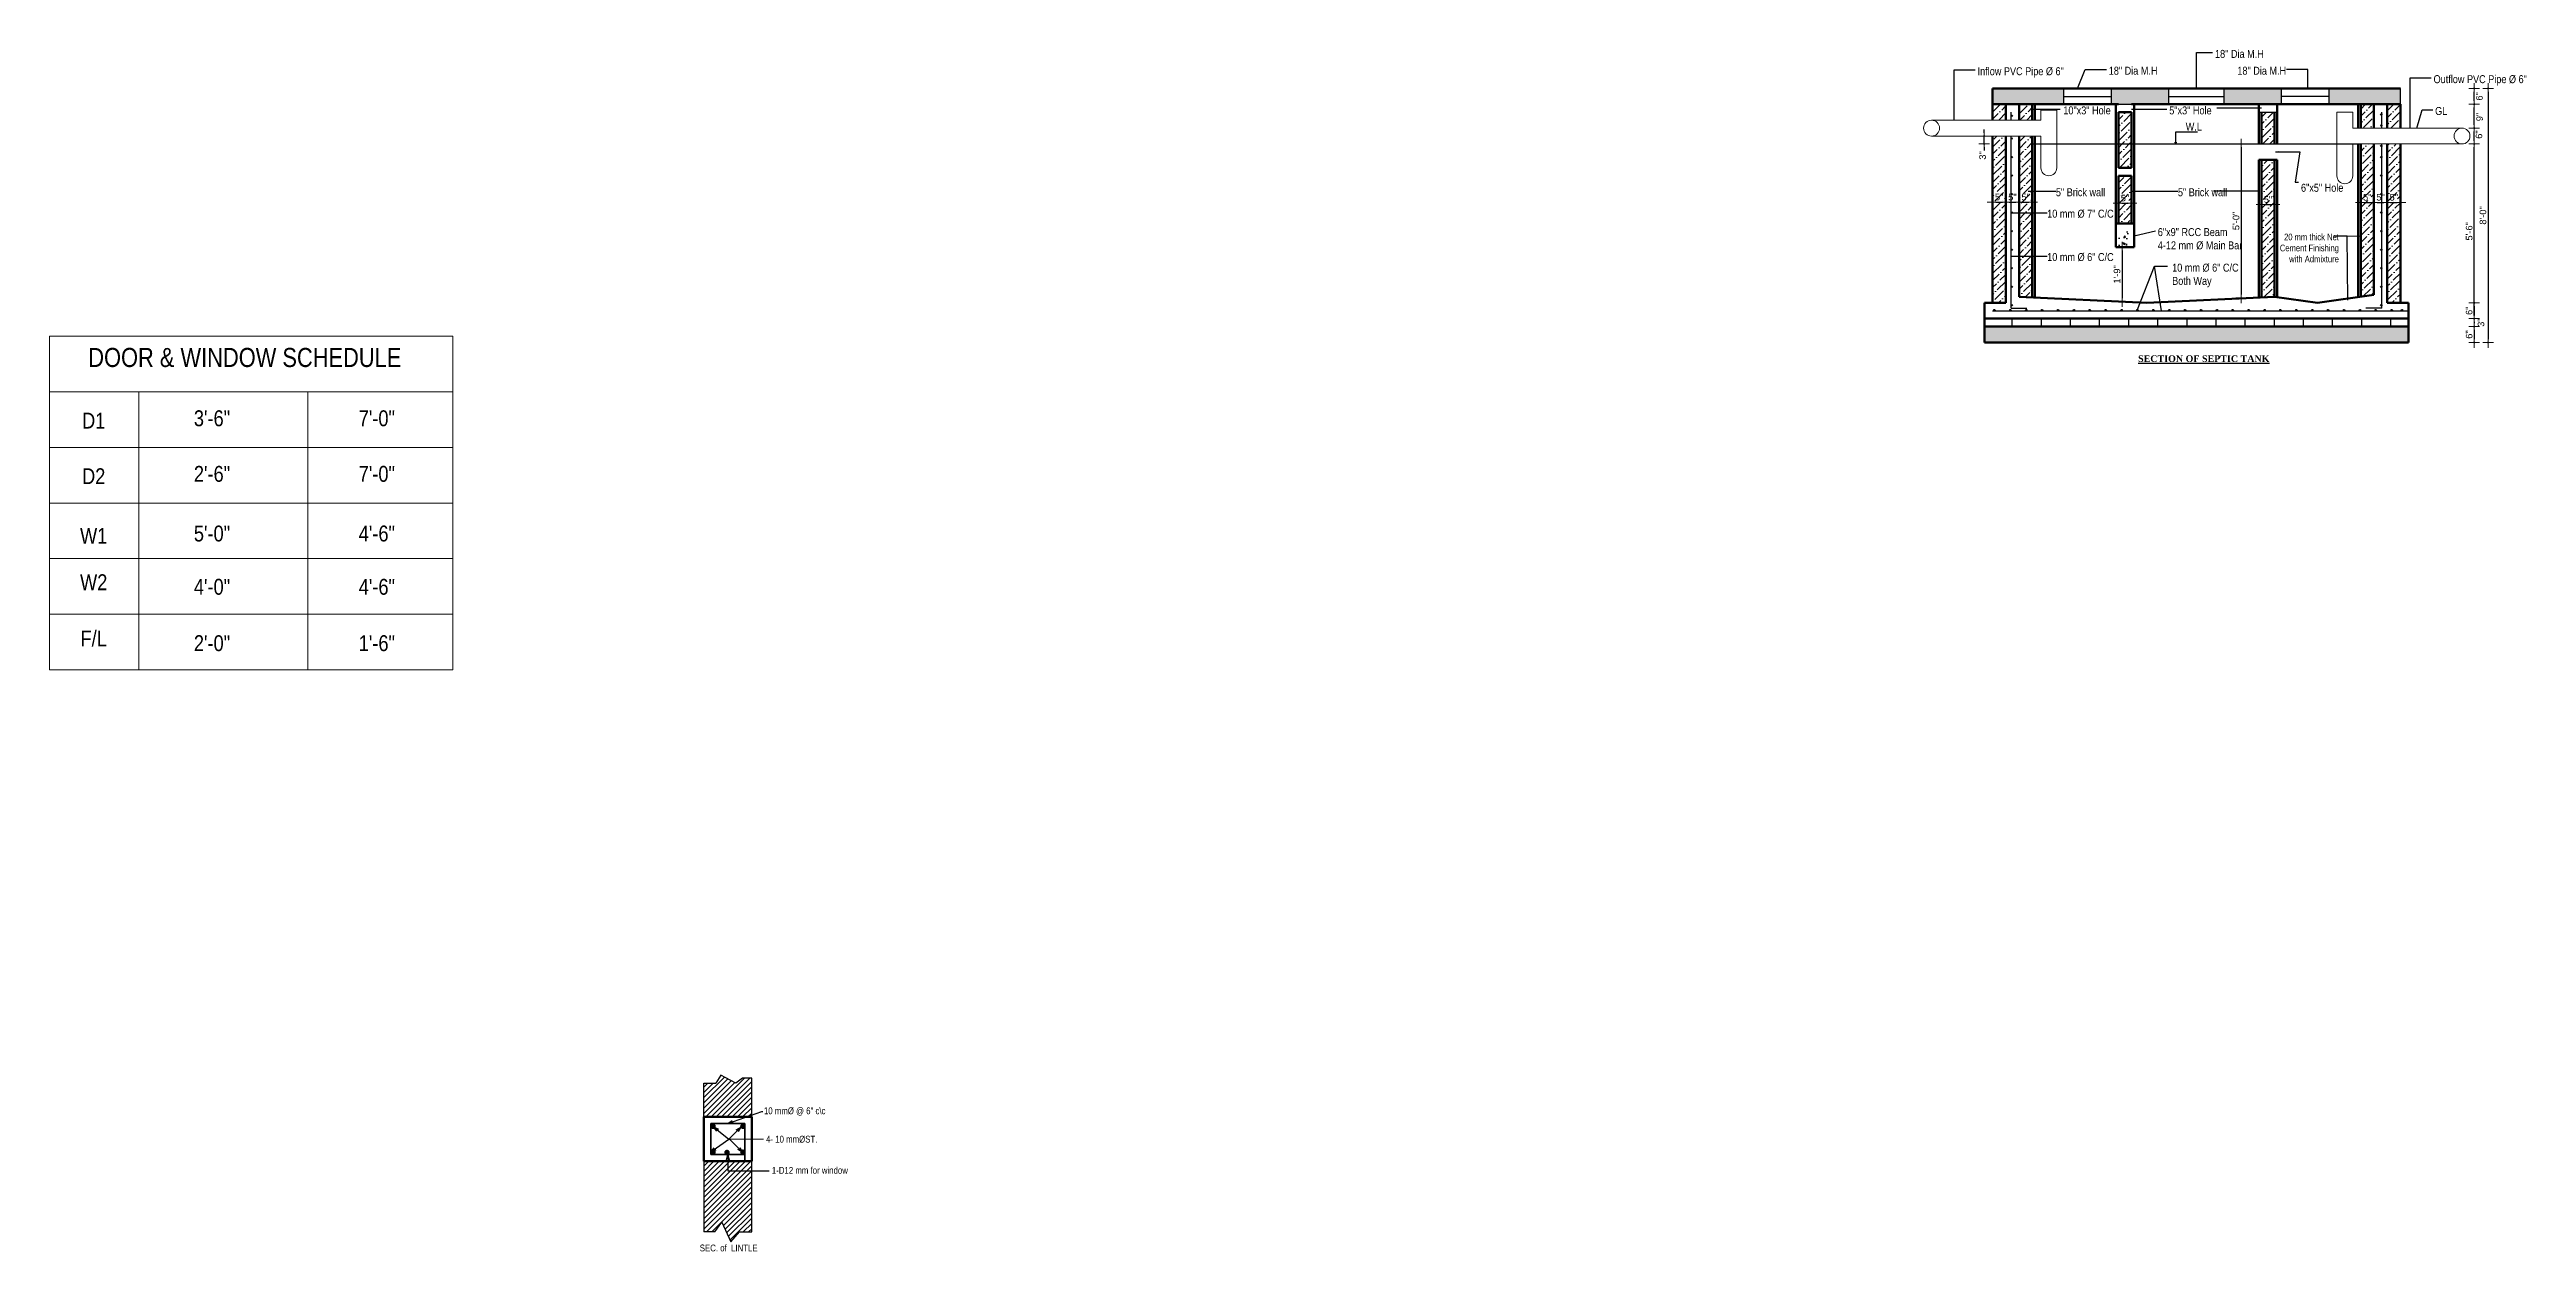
# Model space of a CAD drawing. Header units: inches. Extents: x -4010 to 65129, y -40138 to -1318.
# Drawn here: x 52341 to 53276, y -26472 to -26018 of the extents above; entities that cross this region are included whole.
import ezdxf

# ---------------------------------------------------------------- set-up
doc = ezdxf.new("R2010")
doc.units = ezdxf.units.IN
doc.header["$MEASUREMENT"] = 0
doc.header["$PDMODE"] = 99
for name, color, linetype, lineweight in [('1-DIM', 33, 'Continuous', 5), ('1-FOUNDATION DIM', 31, 'Continuous', 5), ('Co', 22, 'Continuous', 30), ('Column', 2, 'Continuous', 50), ('concrete out line', 3, 'Continuous', 30), ('DIM', 7, 'Continuous', 15), ('Hatch-06', 8, 'Continuous', 5), ('Pipe', 172, 'Continuous', 0), ('R0D', 1, 'Continuous', 35)]:
    doc.layers.add(name, color=color, linetype=linetype, lineweight=lineweight)
for name, color, linetype in [('dia', 4, 'Continuous'), ('Hatch', 3, 'Continuous'), ('Rod', 1, 'Continuous'), ('TEX', 7, 'Continuous'), ('wall', 3, 'Continuous')]:
    doc.layers.add(name, color=color, linetype=linetype)
doc.styles.add('ARIAL', font='arial.ttf')
doc.styles.get("Standard").update_dxf_attribs({"font": 'ARIALN.TTF'})
doc.dimstyles.new('3-8', dxfattribs={"dimscale": 1.25, "dimtxt": 6, "dimasz": 2, "dimexe": 0.18, "dimexo": 6, "dimgap": 0, "dimtad": 0, "dimdec": 0, "dimzin": 3, "dimdsep": 46, "dimlunit": 3, "dimtxsty": 'ARIAL', "dimblk": 'DD', "dimcen": 1, "dimse1": 1, "dimse2": 1, "dimclrd": 256, "dimclrt": 256, "dimadec": 0, "dimazin": 0, "dimtfac": 0.5, "dimtdec": 0, "dimtmove": 2, "dimatfit": 0, "dimfxl": 0.18, "dimtvp": 0.75, "dimfrac": 1, "dimtolj": 1, "dimtzin": 0, "dimarcsym": 0})
doc.dimstyles.new('_30', dxfattribs={"dimscale": 0.4, "dimtxt": 7, "dimasz": 5, "dimexe": 6, "dimexo": 2, "dimgap": 2, "dimtad": 1, "dimdec": 0, "dimzin": 3, "dimdsep": 46, "dimlunit": 3, "dimtxsty": 'Standard', "dimblk": 'OBLIQUE', "dimcen": 0, "dimdle": 5, "dimclrt": 7, "dimazin": 0, "dimtfac": 0.0375, "dimtdec": 0, "dimtofl": 0, "dimtmove": 0, "dimatfit": 3, "dimldrblk": 'OPEN30', "dimfxl": 6, "dimtvp": 0.8, "dimtolj": 1, "dimtzin": 0, "dimlwe": -1, "dimarcsym": 0})
pattern_1 = [(45, (55473.2512, -25424.37), (0.9943689, 3.6460193), [4.6875, -0.9375, 0, -0.9375])]

msp = doc.modelspace()

# ---------------------------------------------------------------- texts
at = {"layer": 'Co', "color": 0}
for s, height, p in [('DOOR & WINDOW SCHEDULE ', 7.2, (52355.294, -26137.62)), ('3\'-6"', 6, (52395.168, -26160.001)), ('7\'-0"', 6, (52457.418, -26160.001)), ('2\'-6"', 6, (52395.168, -26181.001)), ('7\'-0"', 6, (52457.418, -26181.001)), ('5\'-0"', 6, (52395.168, -26203.542)), ('4\'-6"', 6, (52457.418, -26203.542)), ('4\'-0"', 6, (52395.168, -26223.673)), ('4\'-6"', 6, (52457.418, -26223.673)), ('2\'-0"', 6, (52395.168, -26244.982)), ('1\'-6"', 6, (52457.418, -26244.982))]:
    msp.add_text(s, height=height, dxfattribs=at).set_placement(p)
at = {"layer": 'TEX'}
for s, p in [('10 mm%%C @ 6" c\\c ', (52610.419, -26419.963)), (' 4- 10 mm%%CST. ', (52610.419, -26430.689)), ('1-D12 mm for window ', (52613.419, -26442.463)), ('SEC. of  LINTLE', (52586.205, -26471.798))]:
    msp.add_text(s, height=2.57812, dxfattribs=at).set_placement(p)
for s, insert, char_height, attachment_point in [('18" Dia M.H', (53158.373, -26017.818), 3, 1), ('Inflow PVC Pipe %%C 6"', (53068.721, -26024.367), 3, 1), ('18" Dia M.H', (53118.24, -26024.179), 3, 1), ('18" Dia M.H', (53166.808, -26024.179), 3, 1), ('Outflow PVC Pipe %%C 6"', (53240.9, -26027.367), 3, 1), ('10"x3" Hole', (53101.083, -26039.164), 3, 1), ('5"x3" Hole', (53141.083, -26039.164), 3, 1), ('W.L', (53147.315, -26045.298), 3, 1), ('GL', (53241.48, -26039.401), 3, 1), ('5" Brick wall', (53098.283, -26070.098), 3, 1), ('5" Brick wall', (53144.362, -26070.098), 3, 1), ('6"x5" Hole', (53190.836, -26068.404), 3, 1), ('10 mm %%C 7" C/C', (53095.003, -26078.191), 3, 1), ('6"x9" RCC Beam\\P4-12 mm %%C Main Bar', (53136.76, -26085.155), 3, 1), ('10 mm %%C 6" C/C', (53095.003, -26094.578), 3, 1), ('20 mm thick Net \\PCement Finishing \\Pwith Admixture', (53205.142, -26087.243), 2.5, 3), ('10 mm %%C 6" C/C\\PBoth Way', (53142.186, -26098.583), 3, 1)]:
    msp.add_mtext(s, dxfattribs=dict(at, insert=insert, char_height=char_height, attachment_point=attachment_point))
for s, insert, char_height, width, attachment_point in [('\\pt22.5;{\\fTimes New Roman|b1|i0|c0|p18;\\LSECTION OF SEPTIC TANK}', (53129.312, -26133.225), 2.5, 81.96997, 1), ('D1', (52357.338, -26157.885), 6, 19.9794, 5), ('D2', (52357.338, -26178.885), 6, 19.9794, 5), ('W1', (52357.338, -26201.425), 6, 19.9794, 5), ('W2', (52357.338, -26218.951), 6, 19.9794, 5), ('F/L', (52357.338, -26240.261), 6, 19.9794, 5)]:
    msp.add_mtext(s, dxfattribs=dict(at, insert=insert, char_height=char_height, width=width, attachment_point=attachment_point))

# ---------------------------------------------------------------- blocks, each defined once
blk = doc.blocks.new('_Oblique')
at = {"color": 0, "linetype": 'ByBlock', "lineweight": -2}
blk.add_line((-0.5, -0.5), (0.5, 0.5), dxfattribs=at)
blk = doc.blocks.new('_Open30')
at = {"color": 0, "linetype": 'ByBlock', "lineweight": -2}
for p, q in [((-1, 0.27), (0, 0)), ((0, 0), (-1, -0.27)), ((0, 0), (-1, 0))]:
    blk.add_line(p, q, dxfattribs=at)
blk = doc.blocks.new('DD')
for p, q in [((-1.6, 0), (1.6, 0)), ((0, 1.6), (0, -1.6))]:
    blk.add_line(p, q)
at = {"const_width": 0.3}
blk.add_lwpolyline([(-0.15, 0, 1), (0.15, 0, 1)], format="xyb", close=True, dxfattribs=at)
blk = doc.blocks.new('*D935')
at = {"layer": '1-DIM', "lineweight": -2}
blk.add_line((53256.25, -26118.11), (53256.25, -26054.61), dxfattribs=at)
at = {"layer": 'Defpoints', "color": 0}
for p in [(53250.74, -26053.36), (53256.25, -26053.36), (53227.09, -26119.36)]:
    blk.add_point(p, dxfattribs=at)
at = {"layer": '1-DIM', "lineweight": -2, "xscale": 1.25, "yscale": 1.25, "zscale": 1.25}
for p, rotation in [((53256.25, -26053.36), 90), ((53256.25, -26119.36), 270)]:
    blk.add_blockref('DD', p, dxfattribs=dict(at, rotation=rotation))
at = {"layer": '1-DIM', "insert": (53254.34, -26086.36), "char_height": 2.5, "attachment_point": 5, "rotation": 90, "style": 'ARIAL'}
blk.add_mtext('\\A1;5\'-6"', dxfattribs=at)
blk = doc.blocks.new('*D936')
at = {"layer": '1-DIM', "lineweight": -2}
blk.add_line((53256.25, -26046.11), (53256.25, -26039.61), dxfattribs=at)
at = {"layer": 'Defpoints', "color": 0}
for p in [(53244.66, -26038.36), (53256.25, -26038.36), (53250.74, -26047.36)]:
    blk.add_point(p, dxfattribs=at)
at = {"layer": '1-DIM', "lineweight": -2, "xscale": 1.25, "yscale": 1.25, "zscale": 1.25}
for p, rotation in [((53256.25, -26038.36), 90), ((53256.25, -26047.36), 270)]:
    blk.add_blockref('DD', p, dxfattribs=dict(at, rotation=rotation))
at = {"layer": '1-DIM', "insert": (53258.28, -26043.15), "char_height": 2.5, "attachment_point": 5, "rotation": 90, "style": 'ARIAL'}
blk.add_mtext('\\A1;9"', dxfattribs=at)
blk = doc.blocks.new('*D937')
at = {"layer": '1-DIM', "lineweight": -2}
blk.add_line((53256.26, -26037.11), (53256.26, -26033.61), dxfattribs=at)
at = {"layer": 'Defpoints', "color": 0}
for p in [(53244.66, -26038.36), (53244.84, -26032.36), (53256.26, -26032.36)]:
    blk.add_point(p, dxfattribs=at)
at = {"layer": '1-DIM', "lineweight": -2, "xscale": 1.25, "yscale": 1.25, "zscale": 1.25}
for p, rotation in [((53256.26, -26032.36), 90), ((53256.26, -26038.36), 270)]:
    blk.add_blockref('DD', p, dxfattribs=dict(at, rotation=rotation))
at = {"layer": '1-DIM', "insert": (53258.19, -26035.36), "char_height": 2.5, "attachment_point": 5, "rotation": 90, "style": 'ARIAL'}
blk.add_mtext('\\A1;6"', dxfattribs=at)
blk = doc.blocks.new('*D938')
at = {"layer": '1-DIM', "lineweight": -2}
blk.add_line((53261.47, -26033.61), (53261.47, -26127.11), dxfattribs=at)
at = {"layer": 'Defpoints', "color": 0}
for p in [(53245.15, -26032.36), (53227.09, -26128.36), (53261.47, -26128.36)]:
    blk.add_point(p, dxfattribs=at)
at = {"layer": '1-DIM', "lineweight": -2, "xscale": 1.25, "yscale": 1.25, "zscale": 1.25}
for p, rotation in [((53261.47, -26032.36), 90), ((53261.47, -26128.36), 270)]:
    blk.add_blockref('DD', p, dxfattribs=dict(at, rotation=rotation))
at = {"layer": '1-DIM', "insert": (53259.55, -26080.36), "char_height": 2.5, "attachment_point": 5, "rotation": 90, "style": 'ARIAL'}
blk.add_mtext('\\A1;8\'-0"', dxfattribs=at)
blk = doc.blocks.new('*D939')
at = {"layer": '1-DIM', "lineweight": -2}
blk.add_line((53168.24, -26054.61), (53168.24, -26110.27), dxfattribs=at)
at = {"layer": 'Defpoints', "color": 0}
for p in [(53165.14, -26053.36), (53168.24, -26111.52), (53171.51, -26111.52)]:
    blk.add_point(p, dxfattribs=at)
at = {"layer": '1-DIM', "lineweight": -2, "xscale": 1.25, "yscale": 1.25, "zscale": 1.25}
for p, rotation in [((53168.24, -26053.36), 90), ((53168.24, -26111.52), 270)]:
    blk.add_blockref('DD', p, dxfattribs=dict(at, rotation=rotation))
at = {"layer": '1-DIM', "insert": (53166.32, -26082.44), "char_height": 2.5, "attachment_point": 5, "rotation": 90, "style": 'ARIAL'}
blk.add_mtext('\\A1;5\'-0"', dxfattribs=at)
blk = doc.blocks.new('*D940')
at = {"layer": '1-DIM', "lineweight": -2}
blk.add_line((53256.25, -26052.11), (53256.25, -26048.61), dxfattribs=at)
at = {"layer": 'Defpoints', "color": 0}
for p in [(53256.25, -26047.36), (53256.25, -26047.36), (53256.25, -26053.36)]:
    blk.add_point(p, dxfattribs=at)
at = {"layer": '1-DIM', "lineweight": -2, "xscale": 1.25, "yscale": 1.25, "zscale": 1.25}
for p, rotation in [((53256.25, -26047.36), 90), ((53256.25, -26053.36), 270)]:
    blk.add_blockref('DD', p, dxfattribs=dict(at, rotation=rotation))
at = {"layer": '1-DIM', "insert": (53258.02, -26049.8), "char_height": 2.5, "attachment_point": 5, "rotation": 90, "style": 'ARIAL'}
blk.add_mtext('\\A1;6"', dxfattribs=at)
blk = doc.blocks.new('*D957')
at = {"layer": '1-DIM', "lineweight": -2}
for p, q in [((53071.18, -26049.11), (53071.18, -26047.86)), ((53071.18, -26053.36), (53071.18, -26050.36)), ((53071.18, -26054.61), (53071.18, -26055.86))]:
    blk.add_line(p, q, dxfattribs=at)
at = {"layer": 'Defpoints', "color": 0}
for p in [(53071.18, -26050.36), (53074.12, -26050.36), (53074.37, -26053.36)]:
    blk.add_point(p, dxfattribs=at)
at = {"layer": '1-DIM', "lineweight": -2, "xscale": 1.25, "yscale": 1.25, "zscale": 1.25}
for p, rotation in [((53071.18, -26050.36), 270), ((53071.18, -26053.36), 90)]:
    blk.add_blockref('DD', p, dxfattribs=dict(at, rotation=rotation))
at = {"layer": '1-DIM', "insert": (53070.6, -26057.7), "char_height": 2.5, "attachment_point": 5, "rotation": 90, "style": 'ARIAL'}
blk.add_mtext('\\A1;3"', dxfattribs=at)
blk = doc.blocks.new('*D941')
at = {"layer": '1-DIM', "lineweight": -2}
blk.add_line((53256.25, -26114.61), (53256.25, -26118.11), dxfattribs=at)
at = {"layer": 'Defpoints', "color": 0}
for p in [(53227.09, -26113.36), (53227.09, -26119.36), (53256.25, -26119.36)]:
    blk.add_point(p, dxfattribs=at)
at = {"layer": '1-DIM', "lineweight": -2, "xscale": 1.25, "yscale": 1.25, "zscale": 1.25}
for p, rotation in [((53256.25, -26113.36), 90), ((53256.25, -26119.36), 270)]:
    blk.add_blockref('DD', p, dxfattribs=dict(at, rotation=rotation))
at = {"layer": '1-DIM', "insert": (53254.34, -26116.36), "char_height": 2.5, "attachment_point": 5, "rotation": 90, "style": 'ARIAL'}
blk.add_mtext('\\A1;6"', dxfattribs=at)
blk = doc.blocks.new('*D942')
at = {"layer": '1-DIM', "lineweight": -2}
blk.add_line((53256.25, -26120.61), (53256.25, -26121.11), dxfattribs=at)
at = {"layer": 'Defpoints', "color": 0}
for p in [(53227.09, -26119.36), (53227.09, -26122.36), (53256.25, -26122.36)]:
    blk.add_point(p, dxfattribs=at)
at = {"layer": '1-DIM', "lineweight": -2, "xscale": 1.25, "yscale": 1.25, "zscale": 1.25}
for p, rotation in [((53256.25, -26119.36), 90), ((53256.25, -26122.36), 270)]:
    blk.add_blockref('DD', p, dxfattribs=dict(at, rotation=rotation))
at = {"layer": '1-DIM', "insert": (53258.8, -26120.86), "char_height": 2.5, "attachment_point": 5, "rotation": 90, "style": 'ARIAL'}
blk.add_mtext('\\A1;3"', dxfattribs=at)
blk = doc.blocks.new('*D943')
at = {"layer": '1-DIM', "lineweight": -2}
blk.add_line((53256.25, -26123.61), (53256.25, -26127.11), dxfattribs=at)
at = {"layer": 'Defpoints', "color": 0}
for p in [(53227.09, -26122.36), (53227.09, -26128.36), (53256.25, -26128.36)]:
    blk.add_point(p, dxfattribs=at)
at = {"layer": '1-DIM', "lineweight": -2, "xscale": 1.25, "yscale": 1.25, "zscale": 1.25}
for p, rotation in [((53256.25, -26122.36), 90), ((53256.25, -26128.36), 270)]:
    blk.add_blockref('DD', p, dxfattribs=dict(at, rotation=rotation))
at = {"layer": '1-DIM', "insert": (53254.34, -26125.36), "char_height": 2.5, "attachment_point": 5, "rotation": 90, "style": 'ARIAL'}
blk.add_mtext('\\A1;6"', dxfattribs=at)
blk = doc.blocks.new('*D958')
at = {"layer": '1-DIM', "lineweight": -2}
blk.add_line((53075.62, -26075.35), (53078.12, -26075.35), dxfattribs=at)
at = {"layer": 'Defpoints', "color": 0}
for p in [(53074.37, -26075.85), (53079.37, -26075.35), (53079.37, -26075.63)]:
    blk.add_point(p, dxfattribs=at)
at = {"layer": '1-DIM', "lineweight": -2, "xscale": 1.25, "yscale": 1.25, "zscale": 1.25, "rotation": 180}
blk.add_blockref('DD', (53074.37, -26075.35), dxfattribs=at)
at = {"layer": '1-DIM', "lineweight": -2, "xscale": 1.25, "yscale": 1.25, "zscale": 1.25}
blk.add_blockref('DD', (53079.37, -26075.35), dxfattribs=at)
at = {"layer": '1-DIM', "insert": (53076.87, -26073.44), "char_height": 2.5, "attachment_point": 5, "style": 'ARIAL'}
blk.add_mtext('\\A1;5"', dxfattribs=at)
blk = doc.blocks.new('*D959')
at = {"layer": '1-DIM', "lineweight": -2}
blk.add_line((53080.62, -26075.35), (53083.12, -26075.35), dxfattribs=at)
at = {"layer": 'Defpoints', "color": 0}
for p in [(53079.37, -26075.63), (53084.37, -26075.35), (53084.37, -26075.35)]:
    blk.add_point(p, dxfattribs=at)
at = {"layer": '1-DIM', "lineweight": -2, "xscale": 1.25, "yscale": 1.25, "zscale": 1.25, "rotation": 180}
blk.add_blockref('DD', (53079.37, -26075.35), dxfattribs=at)
at = {"layer": '1-DIM', "lineweight": -2, "xscale": 1.25, "yscale": 1.25, "zscale": 1.25}
blk.add_blockref('DD', (53084.37, -26075.35), dxfattribs=at)
at = {"layer": '1-DIM', "insert": (53081.87, -26073.44), "char_height": 2.5, "attachment_point": 5, "style": 'ARIAL'}
blk.add_mtext('\\A1;5"', dxfattribs=at)
blk = doc.blocks.new('*D944')
at = {"layer": '1-DIM', "lineweight": -2}
blk.add_line((53085.62, -26075.35), (53088.12, -26075.35), dxfattribs=at)
at = {"layer": 'Defpoints', "color": 0}
for p in [(53084.37, -26075.35), (53089.37, -26075.35), (53089.37, -26075.35)]:
    blk.add_point(p, dxfattribs=at)
at = {"layer": '1-DIM', "lineweight": -2, "xscale": 1.25, "yscale": 1.25, "zscale": 1.25, "rotation": 180}
blk.add_blockref('DD', (53084.37, -26075.35), dxfattribs=at)
at = {"layer": '1-DIM', "lineweight": -2, "xscale": 1.25, "yscale": 1.25, "zscale": 1.25}
blk.add_blockref('DD', (53089.37, -26075.35), dxfattribs=at)
at = {"layer": '1-DIM', "insert": (53086.87, -26073.44), "char_height": 2.5, "attachment_point": 5, "style": 'ARIAL'}
blk.add_mtext('\\A1;5"', dxfattribs=at)
blk = doc.blocks.new('*D945')
at = {"layer": '1-DIM', "lineweight": -2}
blk.add_line((53214.62, -26075.41), (53217.12, -26075.41), dxfattribs=at)
at = {"layer": 'Defpoints', "color": 0}
for p in [(53213.37, -26075.91), (53218.37, -26075.41), (53218.37, -26075.69)]:
    blk.add_point(p, dxfattribs=at)
at = {"layer": '1-DIM', "lineweight": -2, "xscale": 1.25, "yscale": 1.25, "zscale": 1.25, "rotation": 180}
blk.add_blockref('DD', (53213.37, -26075.41), dxfattribs=at)
at = {"layer": '1-DIM', "lineweight": -2, "xscale": 1.25, "yscale": 1.25, "zscale": 1.25}
blk.add_blockref('DD', (53218.37, -26075.41), dxfattribs=at)
at = {"layer": '1-DIM', "insert": (53215.87, -26073.5), "char_height": 2.5, "attachment_point": 5, "style": 'ARIAL'}
blk.add_mtext('\\A1;5"', dxfattribs=at)
blk = doc.blocks.new('*D946')
at = {"layer": '1-DIM', "lineweight": -2}
blk.add_line((53219.62, -26075.41), (53222.12, -26075.41), dxfattribs=at)
at = {"layer": 'Defpoints', "color": 0}
for p in [(53218.37, -26075.69), (53223.37, -26075.41), (53223.37, -26075.41)]:
    blk.add_point(p, dxfattribs=at)
at = {"layer": '1-DIM', "lineweight": -2, "xscale": 1.25, "yscale": 1.25, "zscale": 1.25, "rotation": 180}
blk.add_blockref('DD', (53218.37, -26075.41), dxfattribs=at)
at = {"layer": '1-DIM', "lineweight": -2, "xscale": 1.25, "yscale": 1.25, "zscale": 1.25}
blk.add_blockref('DD', (53223.37, -26075.41), dxfattribs=at)
at = {"layer": '1-DIM', "insert": (53220.87, -26073.5), "char_height": 2.5, "attachment_point": 5, "style": 'ARIAL'}
blk.add_mtext('\\A1;5"', dxfattribs=at)
blk = doc.blocks.new('*D947')
at = {"layer": '1-DIM', "lineweight": -2}
blk.add_line((53224.62, -26075.41), (53227.12, -26075.41), dxfattribs=at)
at = {"layer": 'Defpoints', "color": 0}
for p in [(53223.37, -26075.41), (53228.37, -26075.41), (53228.37, -26075.41)]:
    blk.add_point(p, dxfattribs=at)
at = {"layer": '1-DIM', "lineweight": -2, "xscale": 1.25, "yscale": 1.25, "zscale": 1.25, "rotation": 180}
blk.add_blockref('DD', (53223.37, -26075.41), dxfattribs=at)
at = {"layer": '1-DIM', "lineweight": -2, "xscale": 1.25, "yscale": 1.25, "zscale": 1.25}
blk.add_blockref('DD', (53228.37, -26075.41), dxfattribs=at)
at = {"layer": '1-DIM', "insert": (53225.87, -26073.5), "char_height": 2.5, "attachment_point": 5, "style": 'ARIAL'}
blk.add_mtext('\\A1;5"', dxfattribs=at)
blk = doc.blocks.new('*D960')
at = {"layer": '1-DIM', "lineweight": -2}
blk.add_line((53177.12, -26076.25), (53179.62, -26076.25), dxfattribs=at)
at = {"layer": 'Defpoints', "color": 0}
for p in [(53180.87, -26076.25), (53180.87, -26076.37), (53175.87, -26076.43)]:
    blk.add_point(p, dxfattribs=at)
at = {"layer": '1-DIM', "lineweight": -2, "xscale": 1.25, "yscale": 1.25, "zscale": 1.25, "rotation": 180}
blk.add_blockref('DD', (53175.87, -26076.25), dxfattribs=at)
at = {"layer": '1-DIM', "lineweight": -2, "xscale": 1.25, "yscale": 1.25, "zscale": 1.25}
blk.add_blockref('DD', (53180.87, -26076.25), dxfattribs=at)
at = {"layer": '1-DIM', "insert": (53178.37, -26074.34), "char_height": 2.5, "attachment_point": 5, "style": 'ARIAL'}
blk.add_mtext('\\A1;5"', dxfattribs=at)
blk = doc.blocks.new('*D948')
at = {"layer": '1-DIM', "lineweight": -2}
blk.add_line((53123.12, -26075.73), (53125.62, -26075.73), dxfattribs=at)
at = {"layer": 'Defpoints', "color": 0}
for p in [(53121.87, -26075.91), (53126.87, -26075.73), (53126.87, -26075.85)]:
    blk.add_point(p, dxfattribs=at)
at = {"layer": '1-DIM', "lineweight": -2, "xscale": 1.25, "yscale": 1.25, "zscale": 1.25, "rotation": 180}
blk.add_blockref('DD', (53121.87, -26075.73), dxfattribs=at)
at = {"layer": '1-DIM', "lineweight": -2, "xscale": 1.25, "yscale": 1.25, "zscale": 1.25}
blk.add_blockref('DD', (53126.87, -26075.73), dxfattribs=at)
at = {"layer": '1-DIM', "insert": (53124.37, -26073.82), "char_height": 2.5, "attachment_point": 5, "style": 'ARIAL'}
blk.add_mtext('\\A1;5"', dxfattribs=at)
blk = doc.blocks.new('*D961')
at = {"layer": '1-DIM', "lineweight": -2}
blk.add_line((53123.3, -26093.61), (53123.3, -26111.67), dxfattribs=at)
at = {"layer": 'Defpoints', "color": 0}
for p in [(53124.37, -26092.36), (53123.28, -26112.92), (53123.3, -26112.92)]:
    blk.add_point(p, dxfattribs=at)
at = {"layer": '1-DIM', "lineweight": -2, "xscale": 1.25, "yscale": 1.25, "zscale": 1.25}
for p, rotation in [((53123.3, -26092.36), 90), ((53123.3, -26112.92), 270)]:
    blk.add_blockref('DD', p, dxfattribs=dict(at, rotation=rotation))
at = {"layer": '1-DIM', "insert": (53121.38, -26102.64), "char_height": 2.5, "attachment_point": 5, "rotation": 90, "style": 'ARIAL'}
blk.add_mtext('\\A1;1\'-9"', dxfattribs=at)

# ---------------------------------------------------------------- dimensions: what is measured, and where the dimension line sits
at = {"layer": '1-DIM'}
for base, p1, p2, angle, picture, middle in [((53261.468, -26128.362), (53245.154, -26032.362), (53227.087, -26128.362), 90, '*D938', (53259.553, -26080.362)), ((53256.251, -26053.362), (53227.087, -26119.362), (53250.744, -26053.362), 90, '*D935', (53254.336, -26086.362)), ((53123.299, -26112.921), (53124.369, -26092.362), (53123.285, -26112.921), 270, '*D961', (53121.385, -26102.641)), ((53256.251, -26119.362), (53227.087, -26113.362), (53227.087, -26119.362), 90, '*D941', (53254.336, -26116.362)), ((53256.251, -26128.362), (53227.087, -26122.362), (53227.087, -26128.362), 90, '*D943', (53254.336, -26125.362))]:
    dim = msp.add_linear_dim(base=base, p1=p1, p2=p2, angle=angle, dimstyle='3-8', override={"dimtxt": 2, "dimasz": 1}, dxfattribs=at)
    dim.commit()
    dim.dimension.update_dxf_attribs({"geometry": picture, "text_midpoint": middle})
for base, p1, p2, picture, middle in [((53256.26, -26032.362), (53244.656, -26038.362), (53244.842, -26032.362), '*D937', (53258.194, -26035.362)), ((53256.251, -26038.362), (53250.744, -26047.362), (53244.656, -26038.362), '*D936', (53258.278, -26043.146)), ((53071.176, -26050.362), (53074.369, -26053.362), (53074.119, -26050.362), '*D957', (53070.6, -26057.7)), ((53256.251, -26047.362), (53256.251, -26053.362), (53256.251, -26047.362), '*D940', (53258.017, -26049.804)), ((53256.251, -26122.362), (53227.087, -26119.362), (53227.087, -26122.362), '*D942', (53258.795, -26120.862))]:
    dim = msp.add_linear_dim(base=base, p1=p1, p2=p2, angle=90, dimstyle='3-8', override={"dimtxt": 2, "dimasz": 1}, dxfattribs=at)
    dim.commit()
    dim.dimension.update_dxf_attribs({"geometry": picture, "text_midpoint": middle, "dimtype": 160})
dim = msp.add_linear_dim(base=(53168.236, -26111.522), p1=(53165.141, -26053.362), p2=(53171.508, -26111.522), angle=90, text='5\'-0"', dimstyle='3-8', override={"dimtxt": 2, "dimasz": 1}, dxfattribs=at)
dim.commit()
dim.dimension.update_dxf_attribs({"geometry": '*D939', "text_midpoint": (53166.322, -26082.442)})
for base, p1, p2, picture, middle in [((53079.369, -26075.345), (53074.369, -26075.847), (53079.369, -26075.628), '*D958', (53076.869, -26073.438)), ((53084.369, -26075.345), (53079.369, -26075.628), (53084.369, -26075.345), '*D959', (53081.869, -26073.438)), ((53089.369, -26075.345), (53084.369, -26075.345), (53089.369, -26075.345), '*D944', (53086.869, -26073.438)), ((53126.869, -26075.727), (53121.869, -26075.91), (53126.869, -26075.849), '*D948', (53124.369, -26073.82)), ((53180.869, -26076.247), (53175.869, -26076.43), (53180.869, -26076.369), '*D960', (53178.369, -26074.34)), ((53218.369, -26075.407), (53213.369, -26075.909), (53218.369, -26075.69), '*D945', (53215.869, -26073.5)), ((53223.369, -26075.407), (53218.369, -26075.69), (53223.369, -26075.407), '*D946', (53220.869, -26073.5)), ((53228.369, -26075.407), (53223.369, -26075.407), (53228.369, -26075.407), '*D947', (53225.869, -26073.5))]:
    dim = msp.add_linear_dim(base=base, p1=p1, p2=p2, dimstyle='3-8', override={"dimtxt": 2, "dimasz": 1}, dxfattribs=at)
    dim.commit()
    dim.dimension.update_dxf_attribs({"geometry": picture, "text_midpoint": middle})

# ---------------------------------------------------------------- hatches: boundary and pattern name
at = {"layer": 'Hatch'}
h = msp.add_hatch(dxfattribs=at)
h.set_pattern_fill('AR-CONC', color=256, scale=0.75, style=0)
h.set_pattern_definition([(50, (52586.7836, -26780.841), (5.379451, -0.470641), [0.5625, -6.1875]), (355, (52586.7836, -26780.841), (-1.040635, 5.64144), [0.45, -4.95]), (100.4514, (52587.232, -26780.88), (4.33882, 5.170797), [0.47805, -5.258566]), (46.1842, (52586.7836, -26779.341), (8.00431, -1.241393), [0.84375, -9.28125]), (96.6356, (52587.451, -26779.4444), (7.00997, 7.305884), [0.71708, -7.88785]), (351.1842, (52586.784, -26779.341), (7.009965, 7.30589), [0.675, -7.425]), (21, (52587.5336, -26779.716), (4.476803, -3.019642), [0.5625, -6.1875]), (326, (52587.5336, -26779.716), (1.824865, 5.438625), [0.45, -4.95]), (71.4514, (52587.9067, -26779.9676), (6.30167, 2.41898), [0.47805, -5.258566]), (37.5, (52586.7836, -26780.841), (0.091199, 2.496704), [0, -4.89, 0, -5.025, 0, -4.96875]), (7.5, (52586.7836, -26780.841), (1.9730215, 2.958088), [0, -2.865, 0, -4.7775, 0, -1.89375]), (327.5, (52585.1111, -26780.841), (4.0036683, -0.1691615), [0, -1.875, 0, -5.85, 0, -7.7625]), (317.5, (52584.361, -26780.841), (4.373896, 0.750787), [0, -2.4375, 0, -3.885, 0, -5.5125])])
h.paths.add_polyline_path([(53140.869, -26038.362), (53140.869, -26032.362), (53119.242, -26032.362), (53119.242, -26038.362), (53121.869, -26038.362), (53126.869, -26038.362)])
h.paths.add_polyline_path([(53175.869, -26038.362), (53183.496, -26038.362), (53183.496, -26032.362), (53161.869, -26032.362), (53161.869, -26038.362)])
h.paths.add_polyline_path([(53228.369, -26038.362), (53228.369, -26032.362), (53201.496, -26032.362), (53201.496, -26038.362)])
h.paths.add_polyline_path([(53074.369, -26032.362), (53074.369, -26038.362), (53098.615, -26038.362), (53101.242, -26038.362), (53101.242, -26032.362)])
h = msp.add_hatch(dxfattribs=at)
h.set_pattern_fill('AR-CONC', color=256, scale=0.75, style=0)
h.set_pattern_definition([(50, (52586.7836, -26790.841), (5.379451, -0.47064), [0.5625, -6.1875]), (355, (52586.7836, -26790.841), (-1.040635, 5.64144), [0.45, -4.95]), (100.4514, (52587.232, -26790.88), (4.33882, 5.170797), [0.47805, -5.258566]), (46.1842, (52586.7836, -26789.341), (8.00431, -1.241393), [0.84375, -9.28125]), (96.6356, (52587.451, -26789.4444), (7.00997, 7.305884), [0.71708, -7.88785]), (351.1842, (52586.784, -26789.341), (7.009965, 7.30589), [0.675, -7.425]), (21, (52587.5336, -26789.716), (4.476803, -3.019642), [0.5625, -6.1875]), (326, (52587.5336, -26789.716), (1.824865, 5.438625), [0.45, -4.95]), (71.4514, (52587.9067, -26789.9676), (6.30167, 2.41898), [0.47805, -5.258566]), (37.5, (52586.7836, -26790.841), (0.091199, 2.496704), [0, -4.89, 0, -5.025, 0, -4.96875]), (7.5, (52586.7836, -26790.841), (1.9730215, 2.958088), [0, -2.865, 0, -4.7775, 0, -1.89375]), (327.5, (52585.1111, -26790.841), (4.0036683, -0.1691615), [0, -1.875, 0, -5.85, 0, -7.7625]), (317.5, (52584.361, -26790.841), (4.373896, 0.750787), [0, -2.4375, 0, -3.885, 0, -5.5125])])
h.paths.add_polyline_path([(53121.869, -26092.362), (53126.869, -26092.362), (53126.869, -26086.362), (53121.869, -26086.362)])
h = msp.add_hatch(dxfattribs=at)
h.set_pattern_fill('BRICK', color=256, scale=22, style=0)
h.set_pattern_definition([(360, (52586.7836, -26784.841), (1e-15, 5.5), []), (90, (52586.784, -26784.841), (-11, 3e-15), [5.5, -5.5]), (90, (52592.284, -26784.841), (-11, 3e-15), [-5.5, 5.5])])
h.paths.add_polyline_path([(53231.369, -26122.362), (53231.369, -26119.362), (53071.369, -26119.362), (53071.369, -26122.362)])
at = {"layer": 'Hatch', "linetype": 'ByBlock', "lineweight": 18}
h = msp.add_hatch(dxfattribs=at)
h.set_pattern_fill('ANSI31', color=256, scale=11.25, style=0)
h.set_pattern_definition([(45, (32053.8865, -32268.7064), (-0.99436891, 0.99436891), [])])
h.paths.add_polyline_path([(52605.808, -26437.738), (52587.761, -26437.738), (52587.761, -26464.456), (52591.886, -26464.456), (52594.511, -26460.706), (52597.886, -26468.206), (52601.261, -26464.456), (52605.808, -26464.456)])
h.paths.add_polyline_path([(52605.808, -26406.331), (52602.386, -26406.331), (52599.761, -26408.206), (52594.136, -26405.206), (52592.261, -26408.206), (52587.761, -26408.206), (52587.761, -26420.956), (52605.808, -26420.956)])
at = {"layer": 'Hatch-06'}
h = msp.add_hatch(dxfattribs=at)
h.set_pattern_fill('ANSI36', color=256, scale=15, style=0)
h.set_pattern_definition(pattern_1)
h.paths.add_polyline_path([(53074.369, -26044.362), (53079.369, -26044.362), (53079.369, -26038.362), (53074.369, -26038.362)])
h.paths.add_polyline_path([(53089.369, -26044.362), (53089.369, -26038.362), (53084.369, -26038.362), (53084.369, -26044.362)])
h.paths.add_polyline_path([(53084.369, -26111.079), (53089.369, -26111.316), (53089.369, -26050.362), (53084.369, -26050.362)])
h = msp.add_hatch(dxfattribs=at)
h.set_pattern_fill('ANSI36', color=256, scale=15, style=0)
h.set_pattern_definition(pattern_1)
h.paths.add_polyline_path([(53218.369, -26038.362), (53213.369, -26038.362), (53213.369, -26047.362), (53218.369, -26047.362)])
h.paths.add_polyline_path([(53228.369, -26047.362), (53228.369, -26038.362), (53223.369, -26038.362), (53223.369, -26047.362)])
h.paths.add_polyline_path([(53223.369, -26113.362), (53228.369, -26113.362), (53228.369, -26053.362), (53223.369, -26053.362)])
h.paths.add_polyline_path([(53213.369, -26111.079), (53218.369, -26110.376), (53218.369, -26053.362), (53213.369, -26053.362)])
h = msp.add_hatch(dxfattribs=at)
h.set_pattern_fill('ANSI36', color=256, scale=15, style=0)
h.set_pattern_definition(pattern_1)
h.paths.add_polyline_path([(53121.869, -26041.362), (53121.869, -26053.362), (53126.869, -26053.362), (53126.869, -26041.362)])
h = msp.add_hatch(dxfattribs=at)
h.set_pattern_fill('ANSI36', color=256, scale=15, style=0)
h.set_pattern_definition(pattern_1)
h.paths.add_polyline_path([(53175.869, -26053.362), (53180.869, -26053.362), (53180.869, -26041.362), (53175.869, -26041.362)])
h = msp.add_hatch(dxfattribs=at)
h.set_pattern_fill('ANSI36', color=256, scale=15, style=0)
h.set_pattern_definition(pattern_1)
h.paths.add_polyline_path([(53074.369, -26113.362), (53079.369, -26113.362), (53079.369, -26050.362), (53074.369, -26050.362)])
h = msp.add_hatch(dxfattribs=at)
h.set_pattern_fill('ANSI36', color=256, scale=15, style=0)
h.set_pattern_definition(pattern_1)
h.paths.add_polyline_path([(53121.869, -26062.377), (53126.869, -26062.377), (53126.869, -26053.362), (53121.869, -26053.362)])
h.paths.add_polyline_path([(53121.869, -26083.362), (53126.869, -26083.362), (53126.869, -26065.377), (53121.869, -26065.377)])
h = msp.add_hatch(dxfattribs=at)
h.set_pattern_fill('ANSI36', color=256, scale=15, style=0)
h.set_pattern_definition(pattern_1)
h.paths.add_polyline_path([(53175.869, -26111.316), (53180.869, -26111.079), (53180.869, -26059.362), (53175.869, -26059.362)])
h = msp.add_hatch(dxfattribs=at)
h.set_pattern_fill('AR-SAND', color=256, scale=0.5, style=0)
h.set_pattern_definition([(37.5, (55473.2512, -25424.37), (-0.03149668, 0.96341188), [0, -0.76, 0, -0.85, 0, -0.8125]), (7.5, (55473.2512, -25424.37), (0.88488835, 1.411073), [0, -0.41, 0, -0.685, 0, -0.2625]), (327.5, (55472.6362, -25424.37), (1.55707093, 0.00282953), [0, -0.25, 0, -0.9, 0, -1.175]), (317.5, (55472.6362, -25424.37), (1.5030633, 0.4388378), [0, -0.125, 0, -0.59, 0, -0.675])])
h.paths.add_polyline_path([(53231.369, -26128.362), (53231.369, -26122.362), (53071.369, -26122.362), (53071.369, -26128.362)])
at = {"layer": 'R0D', "ltscale": 100}
for points in [[(52590.182, -26424.533, 1), (52592.245, -26424.533, 1)], [(52601.434, -26424.533, 1), (52603.496, -26424.533, 1)], [(52590.182, -26434.295, 1), (52592.245, -26434.295, 1)], [(52595.457, -26434.409, 1), (52597.519, -26434.409, 1)], [(52601.434, -26434.295, 1), (52603.496, -26434.295, 1)]]:
    msp.add_hatch(color=256, dxfattribs=at).paths.add_polyline_path(points)
at = {"layer": 'Rod'}
for points in [[(53081.863, -26042.704, 0.8997306), (53081.369, -26042.652), (53081.369, -26042.756, 0.8997306)], [(53221.369, -26042.25), (53221.369, -26042.146, 0.8997306), (53220.874, -26042.198, 0.8997306)], [(53221.369, -26046.437), (53221.369, -26046.332, 0.8997306), (53220.874, -26046.385, 0.8997306)], [(53081.863, -26051.291, 0.8997306), (53081.369, -26051.238), (53081.369, -26051.343, 0.8997306)], [(53220.874, -26054.074, -0.8997306), (53221.369, -26054.021), (53221.369, -26054.126, -0.8997306)], [(53081.863, -26058.291, 0.8997306), (53081.369, -26058.238), (53081.369, -26058.343, 0.8997306)], [(53081.863, -26065.291, 0.8997306), (53081.369, -26065.238), (53081.369, -26065.343, 0.8997306)], [(53220.874, -26058.291, -0.8997306), (53221.369, -26058.238), (53221.369, -26058.343, -0.8997306)], [(53220.874, -26065.291, -0.8997306), (53221.369, -26065.238), (53221.369, -26065.343, -0.8997306)], [(53081.863, -26072.291, 0.8997306), (53081.369, -26072.238), (53081.369, -26072.343, 0.8997306)], [(53220.874, -26072.291, -0.8997306), (53221.369, -26072.238), (53221.369, -26072.343, -0.8997306)], [(53081.863, -26079.291, 0.8997306), (53081.369, -26079.238), (53081.369, -26079.343, 0.8997306)], [(53220.874, -26079.291, -0.8997306), (53221.369, -26079.238), (53221.369, -26079.343, -0.8997306)], [(53081.863, -26086.291, 0.8997306), (53081.369, -26086.238), (53081.369, -26086.343, 0.8997306)], [(53081.863, -26093.291, 0.8997306), (53081.369, -26093.238), (53081.369, -26093.343, 0.8997306)], [(53220.874, -26086.291, -0.8997306), (53221.369, -26086.238), (53221.369, -26086.343, -0.8997306)], [(53220.874, -26093.291, -0.8997306), (53221.369, -26093.238), (53221.369, -26093.343, -0.8997306)], [(53081.863, -26100.291, 0.8997306), (53081.369, -26100.238), (53081.369, -26100.343, 0.8997306)], [(53220.874, -26100.291, -0.8997306), (53221.369, -26100.238), (53221.369, -26100.343, -0.8997306)], [(53081.863, -26107.291, 0.8997306), (53081.369, -26107.238), (53081.369, -26107.343, 0.8997306)], [(53220.874, -26107.291, -0.8997306), (53221.369, -26107.238), (53221.369, -26107.343, -0.8997306)], [(53075.33, -26116.112, 0.8997306), (53074.836, -26116.059), (53074.836, -26116.164, 0.8997306)], [(53081.33, -26116.112, 0.8997306), (53080.836, -26116.059), (53080.836, -26116.164, 0.8997306)], [(53081.863, -26114.291, 0.8997306), (53081.369, -26114.238), (53081.369, -26114.343, 0.8997306)], [(53087.33, -26116.112, 0.8997306), (53086.836, -26116.059), (53086.836, -26116.164, 0.8997306)], [(53093.33, -26116.112, 0.8997306), (53092.836, -26116.059), (53092.836, -26116.164, 0.8997306)], [(53099.33, -26116.112, 0.8997306), (53098.836, -26116.059), (53098.836, -26116.164, 0.8997306)], [(53105.33, -26116.112, 0.8997306), (53104.836, -26116.059), (53104.836, -26116.164, 0.8997306)], [(53111.33, -26116.112, 0.8997306), (53110.836, -26116.059), (53110.836, -26116.164, 0.8997306)], [(53117.33, -26116.112, 0.8997306), (53116.836, -26116.059), (53116.836, -26116.164, 0.8997306)], [(53123.33, -26116.112, 0.8997306), (53122.836, -26116.059), (53122.836, -26116.164, 0.8997306)], [(53129.33, -26116.112, 0.8997306), (53128.836, -26116.059), (53128.836, -26116.164, 0.8997306)], [(53135.33, -26116.112, 0.8997306), (53134.836, -26116.059), (53134.836, -26116.164, 0.8997306)], [(53141.33, -26116.112, 0.8997306), (53140.836, -26116.059), (53140.836, -26116.164, 0.8997306)], [(53147.33, -26116.112, 0.8997306), (53146.836, -26116.059), (53146.836, -26116.164, 0.8997306)], [(53153.33, -26116.112, 0.8997306), (53152.836, -26116.059), (53152.836, -26116.164, 0.8997306)], [(53159.33, -26116.112, 0.8997306), (53158.836, -26116.059), (53158.836, -26116.164, 0.8997306)], [(53165.33, -26116.112, 0.8997306), (53164.836, -26116.059), (53164.836, -26116.164, 0.8997306)], [(53171.33, -26116.112, 0.8997306), (53170.836, -26116.059), (53170.836, -26116.164, 0.8997306)], [(53177.328, -26116.112, 0.8997306), (53176.834, -26116.059), (53176.834, -26116.164, 0.8997306)], [(53183.328, -26116.112, 0.8997306), (53182.834, -26116.059), (53182.834, -26116.164, 0.8997306)], [(53189.327, -26116.112, 0.8997306), (53188.832, -26116.059), (53188.832, -26116.164, 0.8997306)], [(53195.327, -26116.112, 0.8997306), (53194.832, -26116.059), (53194.832, -26116.164, 0.8997306)], [(53201.327, -26116.112, 0.8997306), (53200.832, -26116.059), (53200.832, -26116.164, 0.8997306)], [(53207.327, -26116.112, 0.8997306), (53206.832, -26116.059), (53206.832, -26116.164, 0.8997306)], [(53213.327, -26116.112, 0.8997306), (53212.832, -26116.059), (53212.832, -26116.164, 0.8997306)], [(53219.327, -26116.112, 0.8997306), (53218.832, -26116.059), (53218.832, -26116.164, 0.8997306)], [(53220.874, -26114.291, -0.8997306), (53221.369, -26114.238), (53221.369, -26114.343, -0.8997306)], [(53225.327, -26116.112, 0.8997306), (53224.832, -26116.059), (53224.832, -26116.164, 0.8997306)], [(53229.201, -26116.112, 0.8997306), (53228.706, -26116.059), (53228.706, -26116.164, 0.8997306)]]:
    msp.add_hatch(color=256, dxfattribs=at).paths.add_polyline_path(points)

# ---------------------------------------------------------------- linework, layer by layer
at = {"layer": 'Column'}
for p, q in [((53074.369, -26044.362), (53074.369, -26032.362)), ((53074.369, -26032.362), (53228.369, -26032.362)), ((53074.369, -26038.362), (53098.615, -26038.362)), ((53079.369, -26044.362), (53079.369, -26038.362)), ((53084.369, -26044.362), (53084.369, -26038.362)), ((53089.369, -26044.362), (53089.369, -26038.362)), ((53090.369, -26044.362), (53090.369, -26038.362)), ((53121.869, -26038.362), (53098.615, -26038.362)), ((53120.869, -26092.362), (53120.869, -26038.362)), ((53126.869, -26038.362), (53175.869, -26038.362)), ((53127.869, -26092.362), (53127.869, -26038.362)), ((53174.869, -26053.362), (53174.869, -26038.362)), ((53175.869, -26038.362), (53228.369, -26038.362)), ((53181.869, -26053.362), (53181.869, -26038.362)), ((53212.369, -26047.362), (53212.369, -26038.362)), ((53213.369, -26047.362), (53213.369, -26038.362)), ((53218.369, -26047.362), (53218.369, -26038.362)), ((53223.369, -26047.362), (53223.369, -26038.362)), ((53228.369, -26047.362), (53228.369, -26038.362)), ((53121.869, -26062.377), (53121.869, -26041.362)), ((53121.869, -26041.362), (53126.869, -26041.362)), ((53126.869, -26062.377), (53126.869, -26041.362)), ((53175.869, -26053.362), (53175.869, -26041.362)), ((53180.869, -26053.362), (53180.869, -26041.362)), ((53074.369, -26113.362), (53074.369, -26050.362)), ((53079.369, -26113.362), (53079.369, -26050.362)), ((53084.369, -26111.079), (53084.369, -26050.362)), ((53089.369, -26111.316), (53089.369, -26050.362)), ((53090.369, -26111.363), (53090.369, -26050.362)), ((53212.369, -26111.219), (53212.369, -26053.362)), ((53213.369, -26111.079), (53213.369, -26053.362)), ((53218.369, -26110.376), (53218.369, -26053.362)), ((53223.369, -26113.362), (53223.369, -26053.362)), ((53228.369, -26113.362), (53228.369, -26053.362)), ((53121.869, -26062.377), (53126.869, -26062.377)), ((53121.869, -26083.362), (53121.869, -26065.377)), ((53121.869, -26065.377), (53126.869, -26065.377)), ((53126.869, -26083.362), (53126.869, -26065.377)), ((53174.869, -26111.363), (53174.869, -26059.362)), ((53181.869, -26059.362), (53174.869, -26059.362)), ((53175.869, -26111.316), (53175.869, -26059.362)), ((53180.869, -26111.079), (53180.869, -26059.362)), ((53181.869, -26111.219), (53181.869, -26059.362)), ((53127.869, -26083.362), (53120.869, -26083.362)), ((53127.869, -26092.362), (53120.869, -26092.362)), ((53071.369, -26113.362), (53079.369, -26113.362)), ((53071.369, -26128.362), (53071.369, -26113.362)), ((53132.572, -26113.361), (53084.369, -26111.079)), ((53132.666, -26113.361), (53180.869, -26111.079)), ((53180.869, -26111.079), (53197.119, -26113.362)), ((53218.369, -26110.376), (53197.119, -26113.362)), ((53223.369, -26113.362), (53231.369, -26113.362)), ((53231.369, -26113.362), (53231.369, -26128.362)), ((53071.369, -26119.362), (53231.369, -26119.362)), ((53071.369, -26122.362), (53231.369, -26122.362)), ((53071.369, -26128.362), (53231.369, -26128.362)), ((52587.761, -26420.956), (52605.808, -26420.956)), ((52587.761, -26437.738), (52587.761, -26420.956)), ((52605.808, -26420.956), (52605.808, -26437.738)), ((52587.761, -26437.738), (52587.761, -26436.331)), ((52587.761, -26437.738), (52605.808, -26437.738))]:
    msp.add_line(p, q, dxfattribs=at)
at = {"layer": 'Column', "color": 0, "linetype": 'ByBlock', "lineweight": 18}
for p, q in [((52340.665, -26126.021), (52492.915, -26126.021)), ((52340.665, -26126.021), (52340.665, -26189.021)), ((52492.915, -26126.021), (52492.915, -26189.021)), ((52340.665, -26147.021), (52492.915, -26147.021)), ((52374.415, -26147.021), (52374.415, -26189.021)), ((52438.165, -26147.021), (52438.165, -26189.021)), ((52340.665, -26168.021), (52492.915, -26168.021)), ((52340.665, -26189.021), (52340.665, -26252.021)), ((52340.665, -26189.021), (52492.915, -26189.021)), ((52340.665, -26189.021), (52492.915, -26189.021)), ((52374.415, -26189.021), (52374.415, -26252.021)), ((52438.165, -26189.021), (52438.165, -26252.021)), ((52492.915, -26189.021), (52492.915, -26252.021)), ((52340.665, -26210.021), (52492.915, -26210.021)), ((52340.665, -26231.021), (52492.915, -26231.021)), ((52340.665, -26252.021), (52492.915, -26252.021)), ((52590.34, -26423.534), (52590.34, -26423.534)), ((52590.34, -26423.534), (52590.34, -26427.706))]:
    msp.add_line(p, q, dxfattribs=at)
at = {"layer": 'concrete out line'}
for p, q in [((53101.242, -26038.362), (53101.242, -26032.362)), ((53101.242, -26035.362), (53119.242, -26035.362)), ((53119.242, -26038.362), (53119.242, -26032.362)), ((53121.869, -26038.362), (53126.869, -26038.362)), ((53140.869, -26038.362), (53140.869, -26032.362)), ((53140.869, -26035.362), (53161.869, -26035.362)), ((53161.869, -26038.362), (53161.869, -26032.362)), ((53183.496, -26038.362), (53183.496, -26032.362)), ((53201.496, -26035.362), (53183.496, -26035.362)), ((53201.496, -26038.362), (53201.496, -26032.362)), ((53228.369, -26038.362), (53228.369, -26032.362)), ((53174.869, -26041.362), (53181.869, -26041.362)), ((53218.369, -26044.362), (53218.369, -26041.362)), ((53223.369, -26044.362), (53223.369, -26041.362)), ((53074.369, -26053.362), (53074.369, -26050.362)), ((53074.369, -26053.362), (53074.369, -26053.362)), ((53089.369, -26053.362), (53213.369, -26053.362)), ((53175.869, -26053.362), (53180.869, -26053.362)), ((53228.369, -26053.362), (53228.369, -26053.362))]:
    msp.add_line(p, q, dxfattribs=at)
at = {"layer": 'dia'}
msp.add_line((53143.412, -26053.221), (53143.643, -26053.221), dxfattribs=at)
at = {"layer": 'DIM'}
msp.add_line((52597.136, -26429.433), (52610.278, -26429.433), dxfattribs=at)
at = {"layer": 'Pipe'}
for p, q in [((53092.615, -26044.362), (53051.342, -26044.362)), ((53092.615, -26044.362), (53092.615, -26040.637)), ((53092.615, -26040.637), (53098.615, -26040.637)), ((53098.615, -26040.637), (53098.615, -26062.362)), ((53204.373, -26041.362), (53204.373, -26065.362)), ((53210.373, -26041.362), (53204.373, -26041.362)), ((53210.373, -26047.362), (53210.373, -26041.362)), ((53210.373, -26047.362), (53251.646, -26047.362)), ((53092.615, -26050.362), (53051.342, -26050.362)), ((53092.615, -26050.362), (53092.615, -26062.362)), ((53143.048, -26052.783), (53144.008, -26052.783)), ((53143.177, -26052.938), (53143.879, -26052.938)), ((53143.311, -26053.099), (53143.745, -26053.099)), ((53210.373, -26053.362), (53251.646, -26053.362)), ((53210.373, -26053.362), (53210.373, -26065.362))]:
    msp.add_line(p, q, dxfattribs=at)
for centre in [(53051.342, -26047.362), (53251.646, -26050.362)]:
    msp.add_circle(centre, 3, dxfattribs=at)
for centre in [(53095.615, -26062.362), (53207.373, -26065.362)]:
    msp.add_arc(centre, 3, 180, 0, dxfattribs=at)
at = {"layer": 'R0D', "ltscale": 100}
for p, q in [((52590.34, -26423.534), (52603.23, -26423.534)), ((52590.34, -26423.534), (52590.34, -26435.159)), ((52603.23, -26423.534), (52603.23, -26437.738)), ((52590.34, -26435.159), (52603.23, -26435.159))]:
    msp.add_line(p, q, dxfattribs=at)
at = {"layer": 'Rod'}
for p, q in [((53081.369, -26044.362), (53081.369, -26041.362)), ((53221.369, -26047.362), (53221.369, -26041.362)), ((53081.369, -26115.362), (53081.369, -26050.362)), ((53221.369, -26115.362), (53221.369, -26053.362)), ((53074.369, -26116.362), (53231.369, -26116.362)), ((53081.369, -26115.362), (53087.369, -26115.362)), ((53221.369, -26115.362), (53215.369, -26115.362))]:
    msp.add_line(p, q, dxfattribs=at)
for centre in [(53081.613, -26042.704), (53221.124, -26042.198), (53221.124, -26046.385), (53081.613, -26051.291), (53221.124, -26054.074), (53081.613, -26058.291), (53081.613, -26065.291), (53221.124, -26058.291), (53221.124, -26065.291), (53081.613, -26072.291), (53221.124, -26072.291), (53081.613, -26079.291), (53221.124, -26079.291), (53081.613, -26086.291), (53081.613, -26093.291), (53221.124, -26086.291), (53221.124, -26093.291), (53081.613, -26100.291), (53221.124, -26100.291), (53081.613, -26107.291), (53221.124, -26107.291), (53075.08, -26116.112), (53081.08, -26116.112), (53081.613, -26114.291), (53087.08, -26116.112), (53093.08, -26116.112), (53099.08, -26116.112), (53105.08, -26116.112), (53111.08, -26116.112), (53117.08, -26116.112), (53123.08, -26116.112), (53129.08, -26116.112), (53135.08, -26116.112), (53141.08, -26116.112), (53147.08, -26116.112), (53153.08, -26116.112), (53159.08, -26116.112), (53165.08, -26116.112), (53171.08, -26116.112), (53177.078, -26116.112), (53183.078, -26116.112), (53189.077, -26116.112), (53195.077, -26116.112), (53201.077, -26116.112), (53207.077, -26116.112), (53213.077, -26116.112), (53219.077, -26116.112), (53221.124, -26114.291), (53225.077, -26116.112), (53228.951, -26116.112)]:
    msp.add_circle(centre, 0.25, dxfattribs=at)
at = {"layer": 'wall'}
for p, q in [((52587.761, -26420.956), (52587.761, -26408.206)), ((52587.761, -26408.206), (52592.261, -26408.206)), ((52594.136, -26405.206), (52592.261, -26408.206)), ((52599.761, -26408.206), (52594.136, -26405.206)), ((52602.386, -26406.331), (52599.761, -26408.206)), ((52605.808, -26406.331), (52602.386, -26406.331)), ((52605.808, -26420.956), (52605.808, -26406.331)), ((52587.761, -26437.738), (52587.761, -26464.456)), ((52605.808, -26464.456), (52605.808, -26437.738)), ((52591.886, -26464.456), (52587.761, -26464.456)), ((52591.886, -26464.456), (52594.511, -26460.706)), ((52594.511, -26460.706), (52597.886, -26468.206)), ((52597.886, -26468.206), (52601.261, -26464.456)), ((52601.261, -26464.456), (52605.808, -26464.456))]:
    msp.add_line(p, q, dxfattribs=at)

msp.set_redraw_order([(e.dxf.handle, doc.entitydb.next_handle()) for e in msp.query("TEXT MTEXT ATTDEF DIMENSION ARC_DIMENSION")])  # texts and dimensions are drawn at this point

# ---------------------------------------------------------------- leaders
at = {"layer": '1-DIM'}
for points in [[(53151.369, -26032.362), (53151.369, -26018.818), (53157.473, -26018.818)], [(53059.807, -26044.362), (53059.818, -26025.367), (53067.821, -26025.367)], [(53106.379, -26032.362), (53109.3, -26025.179), (53117.34, -26025.179)], [(53193.437, -26032.362), (53193.437, -26025.179), (53185.398, -26025.179)], [(53231.996, -26047.362), (53231.996, -26028.367), (53240, -26028.367)], [(53089.369, -26040.164), (53099.898, -26040.164)], [(53126.869, -26040.164), (53140.183, -26040.164)], [(53175.869, -26039.853), (53159.099, -26039.853)], [(53234.566, -26047.362), (53236.635, -26040.401), (53240.58, -26040.401)], [(53143.525, -26052.774), (53143.525, -26048.824), (53151.738, -26048.824)], [(53174.739, -26071.22), (53157.807, -26071.224)], [(53208.561, -26112.362), (53208.297, -26088.243), (53203.383, -26088.243)], [(53213.218, -26088.278), (53208.297, -26088.243)], [(53129.079, -26115.862), (53135.574, -26099.583)], [(53138.134, -26116.362), (53135.574, -26099.583), (53140.487, -26099.583)]]:
    msp.add_leader(points, dimstyle='3-8', override={"dimtxt": 2, "dimasz": 1}, dxfattribs=at)
at = {"layer": '1-DIM', "annotation_type": 0, "has_hookline": 1, "hookline_direction": 0}
for points, text_width in [([(53087.778, -26071.22), (53098.283, -26071.224)], 18.211), ([(53126.51, -26071.22), (53144.362, -26071.224)], 18.211), ([(53081.369, -26079.313), (53095.003, -26079.317)], 24.583), ([(53081.369, -26095.7), (53095.003, -26095.705)], 16.389)]:
    msp.add_leader(points, dimstyle='3-8', override={"dimtxt": 2, "dimasz": 1}, dxfattribs=dict(at, text_width=text_width))
at = {"layer": '1-FOUNDATION DIM'}
for points in [[(53181.243, -26056.269), (53190.386, -26056.269), (53188.686, -26067.77), (53189.936, -26067.77)], [(53127.869, -26088.049), (53135.86, -26086.155)]]:
    msp.add_leader(points, dimstyle='3-8', override={"dimtxt": 3, "dimasz": 1}, dxfattribs=at)
at = {"layer": 'DIM'}
for points in [[(52596.785, -26423.534), (52609.668, -26418.922), (52610.045, -26418.922)], [(52590.34, -26434.205), (52597.136, -26429.433)], [(52591.392, -26424.702), (52597.136, -26429.433)], [(52601.709, -26424.848), (52597.136, -26429.433)], [(52602.367, -26434.279), (52597.322, -26429.247)], [(52596.785, -26435.159), (52596.785, -26441.308), (52612.362, -26441.308)]]:
    msp.add_leader(points, dimstyle='_30', dxfattribs=at)

doc.saveas('drawing.dxf')
